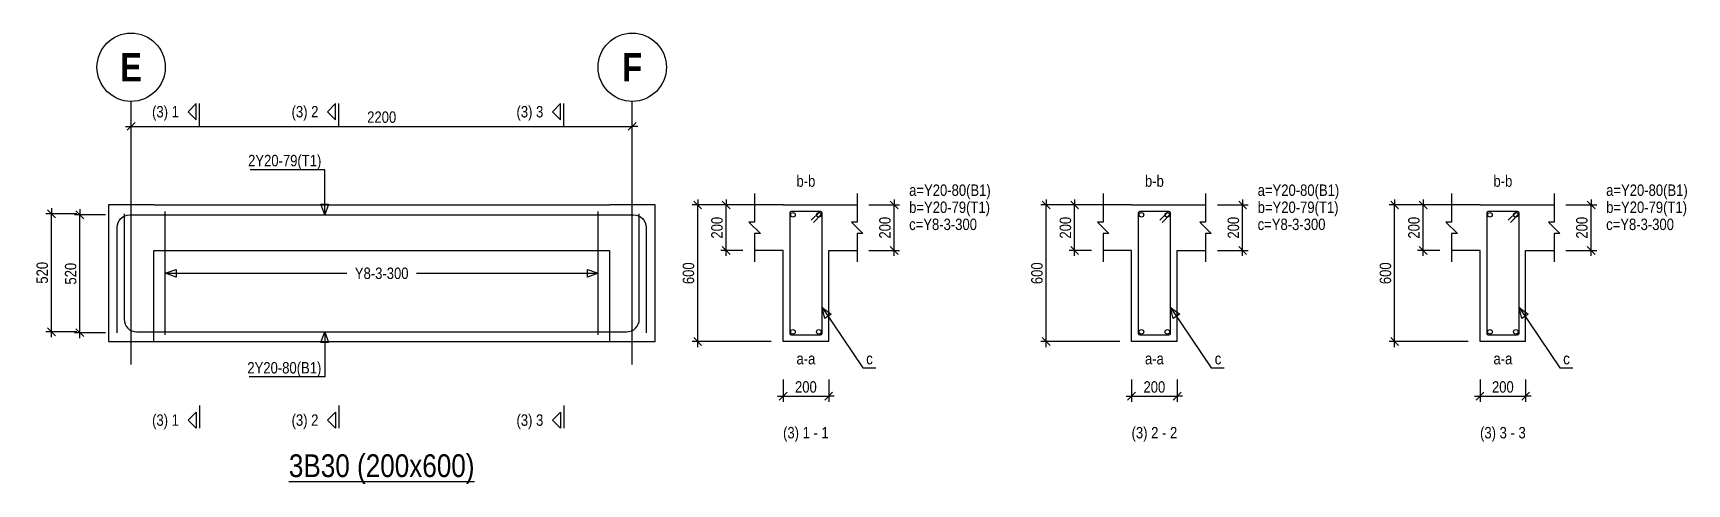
# Model space of a CAD drawing. Extents: x 0 to 206258, y -403073 to 0.
# Drawn here: x 42617 to 57139, y -318924 to -314964 of the extents above; entities that cross this region are included whole.
import ezdxf
from ezdxf.enums import TextEntityAlignment as Align
from ezdxf.lldxf.tags import DXFTag

# ---------------------------------------------------------------- set-up
doc = ezdxf.new("R2010")
doc.units = 0
doc.header["$LTSCALE"] = 1000
for name, color, linetype in [('Axis Circle(Dir 2)', 150, 'Continuous'), ('Axis Label(Dir 1)', 7, 'Continuous'), ('Axis Line(Dir 2)', 150, 'CENTER2'), ('Break Line', 5, 'Continuous'), ('Dimension Line', 5, 'Continuous'), ('Front Elevation Line', 40, 'Continuous'), ('Leader Line', 5, 'Continuous'), ('Link Line', 3, 'Continuous'), ('Rebar Label', 6, 'Continuous'), ('Rebar Line', 7, 'Continuous'), ('Section Label', 1, 'Continuous'), ('Section Line', 1, 'Continuous'), ('Top Rebar Label', 6, 'Continuous'), ('Top Rebar Line', 7, 'Continuous')]:
    doc.layers.add(name, color=color, linetype=linetype)
for name, color, linetype, true_color in [('Back Elevation Line', 191, 'HIDDEN2', 0xd4aaff), ('Beam Label(D)', 94, 'Continuous', 0x008100), ('Beam Line(D)', 112, 'Continuous', 0x00bd5e), ('Link Label', 94, 'Continuous', 0x008100)]:
    doc.layers.add(name, color=color, linetype=linetype, true_color=true_color)
doc.styles.add('Axis Label(Dir 1)', font='ARIALNB.TTF', dxfattribs={"height": 250})
doc.styles.add('Beam Label(D)', font='ARIALN.TTF', dxfattribs={"height": 200})
doc.styles.add('Dimension Text', font='ARIALN.TTF', dxfattribs={"height": 100})
doc.styles.add('Link Label', font='ARIALN.TTF', dxfattribs={"height": 100})
doc.styles.add('Rebar Label', font='ARIALN.TTF', dxfattribs={"height": 100})
doc.styles.add('Section Label', font='ARIALN.TTF', dxfattribs={"height": 100})
doc.styles.add('Top Rebar Label', font='ARIALN.TTF', dxfattribs={"height": 100})
tags = doc.linetypes.add('CENTER2', pattern=[1.125, 0.75, -0.125, 0.125, -0.125]).pattern_tags.tags
tags[10:11] = [DXFTag(74, 4), DXFTag(75, 0), DXFTag(340, '0'), DXFTag(46, 0.0), DXFTag(50, 0.0), DXFTag(44, 0.0), DXFTag(45, 0.0)]
tags[8:9] = [DXFTag(74, 4), DXFTag(75, 0), DXFTag(340, '0'), DXFTag(46, 0.0), DXFTag(50, 0.0), DXFTag(44, 0.0), DXFTag(45, 0.0)]
tags[6:7] = [DXFTag(74, 4), DXFTag(75, 0), DXFTag(340, '0'), DXFTag(46, 0.0), DXFTag(50, 0.0), DXFTag(44, 0.0), DXFTag(45, 0.0)]
tags[4:5] = [DXFTag(74, 4), DXFTag(75, 0), DXFTag(340, '0'), DXFTag(46, 0.0), DXFTag(50, 0.0), DXFTag(44, 0.0), DXFTag(45, 0.0)]
tags = doc.linetypes.add('HIDDEN2', pattern=[0.1875, 0.125, -0.0625]).pattern_tags.tags
tags[6:7] = [DXFTag(74, 4), DXFTag(75, 0), DXFTag(340, '0'), DXFTag(46, 0.0), DXFTag(50, 0.0), DXFTag(44, 0.0), DXFTag(45, 0.0)]
tags[4:5] = [DXFTag(74, 4), DXFTag(75, 0), DXFTag(340, '0'), DXFTag(46, 0.0), DXFTag(50, 0.0), DXFTag(44, 0.0), DXFTag(45, 0.0)]
doc.dimstyles.new('BEAM', dxfattribs={"dimtxt": 100, "dimasz": 30, "dimexe": 48.3, "dimexo": 103.5, "dimgap": 30, "dimtad": 1, "dimtoh": 1, "dimdec": 1, "dimlfac": 0.5, "dimdsep": 46, "dimtxsty": 'Dimension Text', "dimblk": 'PCDIM_TICK', "dimcen": 0.09, "dimclrd": 5, "dimclre": 5, "dimclrt": 5, "dimadec": 1, "dimazin": 0, "dimtp": 1, "dimtm": 1, "dimtfac": 1, "dimtdec": 4, "dimtofl": 0, "dimtmove": 0, "dimatfit": 3, "dimfxl": 1, "dimtolj": 1, "dimtzin": 0, "dimarcsym": 0})

msp = doc.modelspace()

# ---------------------------------------------------------------- texts
at = {"layer": 'Axis Label(Dir 1)', "transparency": 33554687, "style": 'Axis Label(Dir 1)'}
for s, p in [('E', (43477.964, -315264.284)), ('F', (47877.964, -315264.284))]:
    msp.add_text(s, height=250, dxfattribs=at).set_placement(p, align=Align.MIDDLE_CENTER)
at = {"layer": 'Beam Label(D)', "transparency": 33554687, "style": 'Beam Label(D)'}
msp.add_text('%%U3B30 (200x600)', height=200, dxfattribs=at).set_placement((45677.964, -318664.284), align=Align.TOP_CENTER)
at = {"layer": 'Link Label', "transparency": 33554687, "style": 'Link Label'}
for s, p in [(' c=Y8-3-300', (50277.964, -316694.284)), (' c=Y8-3-300', (53338.203, -316694.284)), (' c=Y8-3-300', (56398.442, -316694.284)), ('c', (49932.964, -317874.284)), ('c', (52993.203, -317874.284)), ('c', (56053.442, -317874.284))]:
    msp.add_text(s, height=100, dxfattribs=at).set_placement(p)
msp.add_text('Y8-3-300', height=100, dxfattribs=at).set_placement((45677.964, -317074.284), align=Align.MIDDLE_CENTER)
at = {"layer": 'Rebar Label', "transparency": 33554687, "style": 'Rebar Label'}
for s, p in [('b-b', (49402.964, -316344.284)), ('b-b', (52463.203, -316344.284)), ('b-b', (55523.442, -316344.284)), ('a-a', (49402.964, -317904.284)), ('a-a', (52463.203, -317904.284)), ('a-a', (55523.442, -317904.284))]:
    msp.add_text(s, height=100, dxfattribs=at).set_placement(p, align=Align.BOTTOM_CENTER)
for p in [(50277.964, -316394.284), (53338.203, -316394.284), (56398.442, -316394.284)]:
    msp.add_text(' a=Y20-80(B1)', height=100, dxfattribs=at).set_placement(p)
msp.add_text(' 2Y20-80(B1)', height=100, dxfattribs=at).set_placement((45147.964, -317954.284), align=Align.RIGHT)
at = {"layer": 'Section Label', "transparency": 33554687, "style": 'Section Label'}
for s, p in [('(3) 1', (43897.254, -315654.994)), ('(3) 2', (45122.254, -315654.994)), ('(3) 3', (47097.254, -315654.994)), ('(3) 1', (43897.254, -318363.573)), ('(3) 2', (45122.254, -318363.573)), ('(3) 3', (47097.254, -318363.573))]:
    msp.add_text(s, height=100, dxfattribs=at).set_placement(p, align=Align.MIDDLE_RIGHT)
for s, p in [('(3) 1 - 1', (49402.964, -318554.284)), ('(3) 2 - 2', (52463.203, -318554.284)), ('(3) 3 - 3', (55523.442, -318554.284))]:
    msp.add_text(s, height=100, dxfattribs=at).set_placement(p, align=Align.BOTTOM_CENTER)
at = {"layer": 'Top Rebar Label', "transparency": 33554687, "style": 'Top Rebar Label'}
msp.add_text(' 2Y20-79(T1)', height=100, dxfattribs=at).set_placement((45147.964, -316134.284), align=Align.RIGHT)
for p in [(50277.964, -316544.284), (53338.203, -316544.284), (56398.442, -316544.284)]:
    msp.add_text(' b=Y20-79(T1)', height=100, dxfattribs=at).set_placement(p)

# ---------------------------------------------------------------- blocks, each defined once
blk = doc.blocks.new('PCDIM_TICK')
at = {"layer": 'Dimension Line', "color": 0, "transparency": 33554687}
for p, q in [((1.15, 1.15), (-1.15, -1.15)), ((1.61, 0), (0, 0))]:
    blk.add_line(p, q, dxfattribs=at)
blk = doc.blocks.new('*U3886')
at = {"layer": 'Dimension Line', "color": 5, "true_color": 0x0000ff, "transparency": 16777216}
for p, q in [((43252, -316560), (42980, -316560)), ((43028, -317596), (43028, -316560)), ((43252, -317596), (42980, -317596))]:
    blk.add_line(p, q, dxfattribs=at)
at = {"layer": 'Dimension Line', "color": 5, "true_color": 0x0000ff, "transparency": 16777216, "xscale": 30, "yscale": 30}
for p, rotation in [((43028, -316560), 89.99999999999447), ((43028, -317596), 269.9999999999834)]:
    blk.add_blockref('PCDIM_TICK', p, dxfattribs=dict(at, rotation=rotation))
at = {"layer": 'Dimension Line', "color": 5, "true_color": 0x0000ff, "transparency": 16777216, "insert": (42998, -317078), "char_height": 100, "width": 181.5, "attachment_point": 8, "rotation": 90, "style": 'Dimension Text'}
blk.add_mtext('520', dxfattribs=at)
blk = doc.blocks.new('*U3887')
at = {"layer": 'Dimension Line', "color": 5, "true_color": 0x0000ff, "transparency": 16777216}
for p, q in [((43002, -316552), (42730, -316552)), ((42778, -317588), (42778, -316552)), ((43002, -317588), (42730, -317588))]:
    blk.add_line(p, q, dxfattribs=at)
at = {"layer": 'Dimension Line', "color": 5, "true_color": 0x0000ff, "transparency": 16777216, "xscale": 30, "yscale": 30}
for p, rotation in [((42778, -316552), 89.99999999999447), ((42778, -317588), 269.9999999999834)]:
    blk.add_blockref('PCDIM_TICK', p, dxfattribs=dict(at, rotation=rotation))
at = {"layer": 'Dimension Line', "color": 5, "true_color": 0x0000ff, "transparency": 16777216, "insert": (42748, -317070), "char_height": 100, "width": 181.5, "attachment_point": 8, "rotation": 90, "style": 'Dimension Text'}
blk.add_mtext('520', dxfattribs=at)
blk = doc.blocks.new('*U3888')
at = {"layer": 'Dimension Line', "color": 5, "true_color": 0x0000ff, "transparency": 16777216}
for p, q in [((43478, -315931), (43478, -315736)), ((43478, -315784), (47878, -315784)), ((47878, -315931), (47878, -315736))]:
    blk.add_line(p, q, dxfattribs=at)
at = {"layer": 'Dimension Line', "color": 5, "true_color": 0x0000ff, "transparency": 16777216, "xscale": 30, "yscale": 30, "rotation": 180.0000000000004}
blk.add_blockref('PCDIM_TICK', (43478, -315784), dxfattribs=at)
at = {"layer": 'Dimension Line', "color": 5, "true_color": 0x0000ff, "transparency": 16777216, "xscale": 30, "yscale": 30}
blk.add_blockref('PCDIM_TICK', (47878, -315784), dxfattribs=at)
at = {"layer": 'Dimension Line', "color": 5, "true_color": 0x0000ff, "transparency": 16777216, "insert": (45678, -315754), "char_height": 100, "width": 247.25, "attachment_point": 8, "style": 'Dimension Text'}
blk.add_mtext('2200', dxfattribs=at)
blk = doc.blocks.new('*U3889')
at = {"layer": 'Dimension Line', "color": 5, "true_color": 0x0000ff, "transparency": 16777216}
for p, q in [((49956, -316474), (50226, -316474)), ((50178, -316874), (50178, -316474)), ((49956, -316874), (50226, -316874))]:
    blk.add_line(p, q, dxfattribs=at)
at = {"layer": 'Dimension Line', "color": 5, "true_color": 0x0000ff, "transparency": 16777216, "xscale": 30, "yscale": 30}
for p, rotation in [((50178, -316474), 89.99999999999447), ((50178, -316874), 269.9999999999834)]:
    blk.add_blockref('PCDIM_TICK', p, dxfattribs=dict(at, rotation=rotation))
at = {"layer": 'Dimension Line', "color": 5, "true_color": 0x0000ff, "transparency": 16777216, "insert": (50148, -316674), "char_height": 100, "width": 182.77, "attachment_point": 8, "rotation": 90, "style": 'Dimension Text'}
blk.add_mtext('200', dxfattribs=at)
blk = doc.blocks.new('*U3890')
at = {"layer": 'Dimension Line', "color": 5, "true_color": 0x0000ff, "transparency": 16777216}
for p, q in [((48849, -316474), (48655, -316474)), ((48703, -316874), (48703, -316474)), ((48849, -316874), (48655, -316874))]:
    blk.add_line(p, q, dxfattribs=at)
at = {"layer": 'Dimension Line', "color": 5, "true_color": 0x0000ff, "transparency": 16777216, "xscale": 30, "yscale": 30}
for p, rotation in [((48703, -316474), 89.99999999999447), ((48703, -316874), 269.9999999999834)]:
    blk.add_blockref('PCDIM_TICK', p, dxfattribs=dict(at, rotation=rotation))
at = {"layer": 'Dimension Line', "color": 5, "true_color": 0x0000ff, "transparency": 16777216, "insert": (48673, -316674), "char_height": 100, "width": 182.77, "attachment_point": 8, "rotation": 90, "style": 'Dimension Text'}
blk.add_mtext('200', dxfattribs=at)
blk = doc.blocks.new('*U3891')
at = {"layer": 'Dimension Line', "color": 5, "true_color": 0x0000ff, "transparency": 16777216}
for p, q in [((49099, -316474), (48405, -316474)), ((48453, -317674), (48453, -316474)), ((49099, -317674), (48405, -317674))]:
    blk.add_line(p, q, dxfattribs=at)
at = {"layer": 'Dimension Line', "color": 5, "true_color": 0x0000ff, "transparency": 16777216, "xscale": 30, "yscale": 30}
for p, rotation in [((48453, -316474), 89.99999999999447), ((48453, -317674), 269.9999999999834)]:
    blk.add_blockref('PCDIM_TICK', p, dxfattribs=dict(at, rotation=rotation))
at = {"layer": 'Dimension Line', "color": 5, "true_color": 0x0000ff, "transparency": 16777216, "insert": (48423, -317074), "char_height": 100, "width": 181.97, "attachment_point": 8, "rotation": 90, "style": 'Dimension Text'}
blk.add_mtext('600', dxfattribs=at)
blk = doc.blocks.new('*U3892')
at = {"layer": 'Dimension Line', "color": 5, "true_color": 0x0000ff, "transparency": 16777216}
for p, q in [((49203, -318008), (49203, -318203)), ((49603, -318008), (49603, -318203)), ((49203, -318154), (49603, -318154))]:
    blk.add_line(p, q, dxfattribs=at)
at = {"layer": 'Dimension Line', "color": 5, "true_color": 0x0000ff, "transparency": 16777216, "xscale": 30, "yscale": 30, "rotation": 180.0000000000004}
blk.add_blockref('PCDIM_TICK', (49203, -318154), dxfattribs=at)
at = {"layer": 'Dimension Line', "color": 5, "true_color": 0x0000ff, "transparency": 16777216, "xscale": 30, "yscale": 30}
blk.add_blockref('PCDIM_TICK', (49603, -318154), dxfattribs=at)
at = {"layer": 'Dimension Line', "color": 5, "true_color": 0x0000ff, "transparency": 16777216, "insert": (49403, -318124), "char_height": 100, "width": 182.77, "attachment_point": 8, "style": 'Dimension Text'}
blk.add_mtext('200', dxfattribs=at)
blk = doc.blocks.new('*U3893')
at = {"layer": 'Dimension Line', "color": 5, "true_color": 0x0000ff, "transparency": 16777216}
for p, q in [((53017, -316474), (53287, -316474)), ((53238, -316874), (53238, -316474)), ((53017, -316874), (53287, -316874))]:
    blk.add_line(p, q, dxfattribs=at)
at = {"layer": 'Dimension Line', "color": 5, "true_color": 0x0000ff, "transparency": 16777216, "xscale": 30, "yscale": 30}
for p, rotation in [((53238, -316474), 89.99999999999447), ((53238, -316874), 269.9999999999834)]:
    blk.add_blockref('PCDIM_TICK', p, dxfattribs=dict(at, rotation=rotation))
at = {"layer": 'Dimension Line', "color": 5, "true_color": 0x0000ff, "transparency": 16777216, "insert": (53208, -316674), "char_height": 100, "width": 182.77, "attachment_point": 8, "rotation": 90, "style": 'Dimension Text'}
blk.add_mtext('200', dxfattribs=at)
blk = doc.blocks.new('*U3894')
at = {"layer": 'Dimension Line', "color": 5, "true_color": 0x0000ff, "transparency": 16777216}
for p, q in [((51910, -316474), (51715, -316474)), ((51763, -316874), (51763, -316474)), ((51910, -316874), (51715, -316874))]:
    blk.add_line(p, q, dxfattribs=at)
at = {"layer": 'Dimension Line', "color": 5, "true_color": 0x0000ff, "transparency": 16777216, "xscale": 30, "yscale": 30}
for p, rotation in [((51763, -316474), 89.99999999999447), ((51763, -316874), 269.9999999999834)]:
    blk.add_blockref('PCDIM_TICK', p, dxfattribs=dict(at, rotation=rotation))
at = {"layer": 'Dimension Line', "color": 5, "true_color": 0x0000ff, "transparency": 16777216, "insert": (51733, -316674), "char_height": 100, "width": 182.77, "attachment_point": 8, "rotation": 90, "style": 'Dimension Text'}
blk.add_mtext('200', dxfattribs=at)
blk = doc.blocks.new('*U3895')
at = {"layer": 'Dimension Line', "color": 5, "true_color": 0x0000ff, "transparency": 16777216}
for p, q in [((52160, -316474), (51465, -316474)), ((51513, -317674), (51513, -316474)), ((52160, -317674), (51465, -317674))]:
    blk.add_line(p, q, dxfattribs=at)
at = {"layer": 'Dimension Line', "color": 5, "true_color": 0x0000ff, "transparency": 16777216, "xscale": 30, "yscale": 30}
for p, rotation in [((51513, -316474), 89.99999999999447), ((51513, -317674), 269.9999999999834)]:
    blk.add_blockref('PCDIM_TICK', p, dxfattribs=dict(at, rotation=rotation))
at = {"layer": 'Dimension Line', "color": 5, "true_color": 0x0000ff, "transparency": 16777216, "insert": (51483, -317074), "char_height": 100, "width": 181.97, "attachment_point": 8, "rotation": 90, "style": 'Dimension Text'}
blk.add_mtext('600', dxfattribs=at)
blk = doc.blocks.new('*U3896')
at = {"layer": 'Dimension Line', "color": 5, "true_color": 0x0000ff, "transparency": 16777216}
for p, q in [((52263, -318008), (52263, -318203)), ((52663, -318008), (52663, -318203)), ((52263, -318154), (52663, -318154))]:
    blk.add_line(p, q, dxfattribs=at)
at = {"layer": 'Dimension Line', "color": 5, "true_color": 0x0000ff, "transparency": 16777216, "xscale": 30, "yscale": 30, "rotation": 180.0000000000004}
blk.add_blockref('PCDIM_TICK', (52263, -318154), dxfattribs=at)
at = {"layer": 'Dimension Line', "color": 5, "true_color": 0x0000ff, "transparency": 16777216, "xscale": 30, "yscale": 30}
blk.add_blockref('PCDIM_TICK', (52663, -318154), dxfattribs=at)
at = {"layer": 'Dimension Line', "color": 5, "true_color": 0x0000ff, "transparency": 16777216, "insert": (52463, -318124), "char_height": 100, "width": 182.77, "attachment_point": 8, "style": 'Dimension Text'}
blk.add_mtext('200', dxfattribs=at)
blk = doc.blocks.new('*U3897')
at = {"layer": 'Dimension Line', "color": 5, "true_color": 0x0000ff, "transparency": 16777216}
for p, q in [((56077, -316474), (56347, -316474)), ((56298, -316874), (56298, -316474)), ((56077, -316874), (56347, -316874))]:
    blk.add_line(p, q, dxfattribs=at)
at = {"layer": 'Dimension Line', "color": 5, "true_color": 0x0000ff, "transparency": 16777216, "xscale": 30, "yscale": 30}
for p, rotation in [((56298, -316474), 89.99999999999447), ((56298, -316874), 269.9999999999834)]:
    blk.add_blockref('PCDIM_TICK', p, dxfattribs=dict(at, rotation=rotation))
at = {"layer": 'Dimension Line', "color": 5, "true_color": 0x0000ff, "transparency": 16777216, "insert": (56268, -316674), "char_height": 100, "width": 182.77, "attachment_point": 8, "rotation": 90, "style": 'Dimension Text'}
blk.add_mtext('200', dxfattribs=at)
blk = doc.blocks.new('*U3898')
at = {"layer": 'Dimension Line', "color": 5, "true_color": 0x0000ff, "transparency": 16777216}
for p, q in [((54970, -316474), (54775, -316474)), ((54823, -316874), (54823, -316474)), ((54970, -316874), (54775, -316874))]:
    blk.add_line(p, q, dxfattribs=at)
at = {"layer": 'Dimension Line', "color": 5, "true_color": 0x0000ff, "transparency": 16777216, "xscale": 30, "yscale": 30}
for p, rotation in [((54823, -316474), 89.99999999999447), ((54823, -316874), 269.9999999999834)]:
    blk.add_blockref('PCDIM_TICK', p, dxfattribs=dict(at, rotation=rotation))
at = {"layer": 'Dimension Line', "color": 5, "true_color": 0x0000ff, "transparency": 16777216, "insert": (54793, -316674), "char_height": 100, "width": 182.77, "attachment_point": 8, "rotation": 90, "style": 'Dimension Text'}
blk.add_mtext('200', dxfattribs=at)
blk = doc.blocks.new('*U3899')
at = {"layer": 'Dimension Line', "color": 5, "true_color": 0x0000ff, "transparency": 16777216}
for p, q in [((55220, -316474), (54525, -316474)), ((54573, -317674), (54573, -316474)), ((55220, -317674), (54525, -317674))]:
    blk.add_line(p, q, dxfattribs=at)
at = {"layer": 'Dimension Line', "color": 5, "true_color": 0x0000ff, "transparency": 16777216, "xscale": 30, "yscale": 30}
for p, rotation in [((54573, -316474), 89.99999999999447), ((54573, -317674), 269.9999999999834)]:
    blk.add_blockref('PCDIM_TICK', p, dxfattribs=dict(at, rotation=rotation))
at = {"layer": 'Dimension Line', "color": 5, "true_color": 0x0000ff, "transparency": 16777216, "insert": (54543, -317074), "char_height": 100, "width": 181.97, "attachment_point": 8, "rotation": 90, "style": 'Dimension Text'}
blk.add_mtext('600', dxfattribs=at)
blk = doc.blocks.new('*U3900')
at = {"layer": 'Dimension Line', "color": 5, "true_color": 0x0000ff, "transparency": 16777216}
for p, q in [((55323, -318008), (55323, -318203)), ((55723, -318008), (55723, -318203)), ((55323, -318154), (55723, -318154))]:
    blk.add_line(p, q, dxfattribs=at)
at = {"layer": 'Dimension Line', "color": 5, "true_color": 0x0000ff, "transparency": 16777216, "xscale": 30, "yscale": 30, "rotation": 180.0000000000004}
blk.add_blockref('PCDIM_TICK', (55323, -318154), dxfattribs=at)
at = {"layer": 'Dimension Line', "color": 5, "true_color": 0x0000ff, "transparency": 16777216, "xscale": 30, "yscale": 30}
blk.add_blockref('PCDIM_TICK', (55723, -318154), dxfattribs=at)
at = {"layer": 'Dimension Line', "color": 5, "true_color": 0x0000ff, "transparency": 16777216, "insert": (55523, -318124), "char_height": 100, "width": 182.77, "attachment_point": 8, "style": 'Dimension Text'}
blk.add_mtext('200', dxfattribs=at)

# ---------------------------------------------------------------- dimensions: what is measured, and where the dimension line sits
at = {"layer": 'Dimension Line', "transparency": 33554687}
for base, p1, p2, text, picture, middle in [((45677.964, -315784.284), (43477.964, -316034.284), (47877.964, -316034.284), '2200', '*U3888', (45677.964, -315784.284)), ((49402.964, -318154.284), (49202.964, -317904.284), (49602.964, -317904.284), '200', '*U3892', (49402.964, -318154.284)), ((52463.203, -318154.284), (52263.203, -317904.284), (52663.203, -317904.284), '200', '*U3896', (52463.203, -318154.284)), ((55523.442, -318154.284), (55323.442, -317904.284), (55723.442, -317904.284), '200', '*U3900', (55523.442, -318154.284))]:
    dim = msp.add_linear_dim(base=base, p1=p1, p2=p2, text=text, dimstyle='BEAM', override={"dimscale": 1, "dimtxt": 100, "dimasz": 30, "dimexe": 48.3, "dimexo": 103.5, "dimgap": 30, "dimtad": 1, "dimtih": 0, "dimdec": 1, "dimlfac": 0.5, "dimzin": 8, "dimlunit": 2, "dimpost": '', "dimtxsty": 'Dimension Text', "dimblk": 'PCDIM_TICK', "dimse1": 0, "dimse2": 0, "dimsd2": 0, "dimclrd": 5, "dimclre": 5, "dimclrt": 5, "dimaunit": 0, "dimadec": 1, "dimazin": 0, "dimtol": 0, "dimtp": 1, "dimtm": 1, "dimtmove": 0}, dxfattribs=at)
    dim.commit()
    dim.dimension.update_dxf_attribs({"geometry": picture, "text_midpoint": middle})
for base, p1, p2, text, picture, middle in [((48452.964, -317074.284), (49202.964, -317674.284), (49202.964, -316474.284), '600', '*U3891', (48452.964, -317074.284)), ((48702.964, -316674.284), (48952.964, -316874.284), (48952.964, -316474.284), '200', '*U3890', (48702.964, -316674.284)), ((50177.964, -316674.284), (49852.964, -316874.284), (49852.964, -316474.284), '200', '*U3889', (50177.964, -316674.284)), ((51513.203, -317074.284), (52263.203, -317674.284), (52263.203, -316474.284), '600', '*U3895', (51513.203, -317074.284)), ((51763.203, -316674.284), (52013.203, -316874.284), (52013.203, -316474.284), '200', '*U3894', (51763.203, -316674.284)), ((53238.203, -316674.284), (52913.203, -316874.284), (52913.203, -316474.284), '200', '*U3893', (53238.203, -316674.284)), ((54573.442, -317074.284), (55323.442, -317674.284), (55323.442, -316474.284), '600', '*U3899', (54573.442, -317074.284)), ((54823.442, -316674.284), (55073.442, -316874.284), (55073.442, -316474.284), '200', '*U3898', (54823.442, -316674.284)), ((56298.442, -316674.284), (55973.442, -316874.284), (55973.442, -316474.284), '200', '*U3897', (56298.442, -316674.284)), ((42777.964, -317070.284), (43105.964, -317588.284), (43105.964, -316552.284), '520', '*U3887', (42777.964, -317070.284)), ((43027.964, -317078.284), (43355.964, -317596.284), (43355.964, -316560.284), '520', '*U3886', (43027.964, -317078.284))]:
    dim = msp.add_linear_dim(base=base, p1=p1, p2=p2, angle=90, text=text, dimstyle='BEAM', override={"dimscale": 1, "dimtxt": 100, "dimasz": 30, "dimexe": 48.3, "dimexo": 103.5, "dimgap": 30, "dimtad": 1, "dimtih": 0, "dimdec": 1, "dimlfac": 0.5, "dimzin": 8, "dimlunit": 2, "dimpost": '', "dimtxsty": 'Dimension Text', "dimblk": 'PCDIM_TICK', "dimse1": 0, "dimse2": 0, "dimsd2": 0, "dimclrd": 5, "dimclre": 5, "dimclrt": 5, "dimaunit": 0, "dimadec": 1, "dimazin": 0, "dimtol": 0, "dimtp": 1, "dimtm": 1, "dimtmove": 0}, dxfattribs=at)
    dim.commit()
    dim.dimension.update_dxf_attribs({"geometry": picture, "text_midpoint": middle})

# ---------------------------------------------------------------- linework, layer by layer
at = {"layer": 'Axis Circle(Dir 2)', "transparency": 33554687}
for centre in [(43477.964, -315264.284), (47877.964, -315264.284)]:
    msp.add_circle(centre, 300, dxfattribs=at)
at = {"layer": 'Axis Line(Dir 2)', "transparency": 33554687}
for points in [[(43477.964, -317874.284), (43477.964, -315564.284)], [(47877.964, -317874.284), (47877.964, -315564.284)]]:
    msp.add_lwpolyline(points, dxfattribs=at)
at = {"layer": 'Back Elevation Line', "transparency": 33554687}
for points in [[(43677.964, -316474.284), (43277.964, -316474.284)], [(43277.964, -316474.284), (43277.964, -317674.284)], [(43677.964, -316474.284), (47677.964, -316474.284)], [(48077.964, -316474.284), (47677.964, -316474.284)], [(48077.964, -317674.284), (48077.964, -316474.284)], [(43677.964, -317674.284), (43677.964, -316874.284)], [(43677.964, -316874.284), (47677.964, -316874.284)], [(47677.964, -316874.284), (47677.964, -317674.284)], [(43277.964, -317674.284), (43677.964, -317674.284)], [(47677.964, -317674.284), (48077.964, -317674.284)]]:
    msp.add_lwpolyline(points, dxfattribs=at)
at = {"layer": 'Beam Line(D)', "transparency": 33554687}
for points in [[(43277.964, -316474.284), (43277.964, -317674.284)], [(43677.964, -316474.284), (43277.964, -316474.284)], [(43677.964, -316474.284), (47677.964, -316474.284)], [(48077.964, -316474.284), (47677.964, -316474.284)], [(48077.964, -317674.284), (48077.964, -316474.284)], [(49202.964, -316474.284), (48952.964, -316474.284)], [(49202.964, -316474.284), (49602.964, -316474.284)], [(49202.964, -316474.284), (49202.964, -316474.284)], [(49602.964, -316474.284), (49602.964, -316474.284)], [(49602.964, -316474.284), (49852.964, -316474.284)], [(52263.203, -316474.284), (52013.203, -316474.284)], [(52263.203, -316474.284), (52663.203, -316474.284)], [(52263.203, -316474.284), (52263.203, -316474.284)], [(52663.203, -316474.284), (52663.203, -316474.284)], [(52663.203, -316474.284), (52913.203, -316474.284)], [(55323.442, -316474.284), (55073.442, -316474.284)], [(55323.442, -316474.284), (55723.442, -316474.284)], [(55323.442, -316474.284), (55323.442, -316474.284)], [(55723.442, -316474.284), (55723.442, -316474.284)], [(55723.442, -316474.284), (55973.442, -316474.284)], [(49602.964, -317674.284), (49202.964, -317674.284), (49202.964, -316874.284), (48952.964, -316874.284)], [(49602.964, -317674.284), (49602.964, -316874.284), (49852.964, -316874.284)], [(52663.203, -317674.284), (52263.203, -317674.284), (52263.203, -316874.284), (52013.203, -316874.284)], [(52663.203, -317674.284), (52663.203, -316874.284), (52913.203, -316874.284)], [(55723.442, -317674.284), (55323.442, -317674.284), (55323.442, -316874.284), (55073.442, -316874.284)], [(55723.442, -317674.284), (55723.442, -316874.284), (55973.442, -316874.284)], [(43277.964, -317674.284), (43677.964, -317674.284)], [(43677.964, -317674.284), (47677.964, -317674.284)], [(47677.964, -317674.284), (48077.964, -317674.284)]]:
    msp.add_lwpolyline(points, dxfattribs=at)
at = {"layer": 'Break Line', "transparency": 33554687}
for points in [[(48952.964, -316374.284), (48952.964, -316624.284), (48902.964, -316624.284), (49002.964, -316724.284), (48952.964, -316724.284), (48952.964, -316974.284)], [(49852.964, -316374.284), (49852.964, -316624.284), (49802.964, -316624.284), (49902.964, -316724.284), (49852.964, -316724.284), (49852.964, -316974.284)], [(52013.203, -316374.284), (52013.203, -316624.284), (51963.203, -316624.284), (52063.203, -316724.284), (52013.203, -316724.284), (52013.203, -316974.284)], [(52913.203, -316374.284), (52913.203, -316624.284), (52863.203, -316624.284), (52963.203, -316724.284), (52913.203, -316724.284), (52913.203, -316974.284)], [(55073.442, -316374.284), (55073.442, -316624.284), (55023.442, -316624.284), (55123.442, -316724.284), (55073.442, -316724.284), (55073.442, -316974.284)], [(55973.442, -316374.284), (55973.442, -316624.284), (55923.442, -316624.284), (56023.442, -316724.284), (55973.442, -316724.284), (55973.442, -316974.284)]]:
    msp.add_lwpolyline(points, dxfattribs=at)
at = {"layer": 'Front Elevation Line', "transparency": 33554687}
for points in [[(43677.964, -316474.284), (43277.964, -316474.284)], [(43277.964, -316474.284), (43277.964, -317674.284)], [(43677.964, -316474.284), (47677.964, -316474.284)], [(48077.964, -316474.284), (47677.964, -316474.284)], [(48077.964, -317674.284), (48077.964, -316474.284)], [(43677.964, -317674.284), (43677.964, -316874.284)], [(43677.964, -316874.284), (47677.964, -316874.284)], [(47677.964, -316874.284), (47677.964, -317674.284)], [(43277.964, -317674.284), (43677.964, -317674.284)], [(47677.964, -317674.284), (48077.964, -317674.284)]]:
    msp.add_lwpolyline(points, dxfattribs=at)
at = {"layer": 'Leader Line', "transparency": 33554687}
for points in [[(45177.965, -316560.284), (45177.964, -316164.284), (44522.973, -316164.284)], [(45143.763, -316466.314), (45212.167, -316466.314), (45177.965, -316560.284), (45143.763, -316466.314)], [(43777.964, -317074.284), (43871.934, -317040.082), (43871.934, -317108.486), (43777.964, -317074.284), (45373.32, -317074.284)], [(45982.608, -317074.284), (47577.964, -317074.284), (47483.995, -317108.486), (47483.995, -317040.082), (47577.964, -317074.284)], [(49625.905, -317433.009), (49569.221, -317471.297), (49544.965, -317374.284), (49625.905, -317433.009)], [(49544.965, -317374.284), (49902.964, -317904.284), (50016.094, -317904.284)], [(52686.143, -317433.008), (52629.459, -317471.297), (52605.203, -317374.283), (52686.143, -317433.008)], [(52605.203, -317374.283), (52963.203, -317904.284), (53076.332, -317904.284)], [(55746.383, -317433.009), (55689.698, -317471.298), (55665.442, -317374.284), (55746.383, -317433.009)], [(55665.442, -317374.284), (56023.442, -317904.284), (56136.571, -317904.284)], [(45177.965, -317588.284), (45177.964, -317984.284), (44515.291, -317984.284)], [(45212.167, -317682.253), (45143.763, -317682.253), (45177.965, -317588.284), (45212.167, -317682.253)]]:
    msp.add_lwpolyline(points, dxfattribs=at)
at = {"layer": 'Link Line', "transparency": 33554687}
for p, q in [((43777.964, -317616.284), (43777.964, -316532.284)), ((47577.964, -317616.284), (47577.964, -316532.284))]:
    msp.add_line(p, q, dxfattribs=at)
for points in [[(49470.153, -316626.894), (49540.864, -316556.183, 0.668178638), (49530.964, -316532.284), (49274.964, -316532.284, 0.414213562), (49260.964, -316546.284), (49260.964, -317602.284, 0.414213562), (49274.964, -317616.284), (49530.964, -317616.284, 0.414213562), (49544.964, -317602.284), (49544.964, -316546.284, 0.668178638), (49521.065, -316536.384), (49450.354, -316607.095)], [(52530.392, -316626.894), (52601.103, -316556.183, 0.668178638), (52591.203, -316532.284), (52335.203, -316532.284, 0.414213562), (52321.203, -316546.284), (52321.203, -317602.284, 0.414213562), (52335.203, -317616.284), (52591.203, -317616.284, 0.414213562), (52605.203, -317602.284), (52605.203, -316546.284, 0.668178638), (52581.304, -316536.384), (52510.593, -316607.095)], [(55590.63, -316626.894), (55661.341, -316556.183, 0.668178638), (55651.442, -316532.284), (55395.442, -316532.284, 0.414213562), (55381.442, -316546.284), (55381.442, -317602.284, 0.414213562), (55395.442, -317616.284), (55651.442, -317616.284, 0.414213562), (55665.442, -317602.284), (55665.442, -316546.284, 0.668178638), (55641.542, -316536.384), (55570.832, -316607.095)]]:
    msp.add_lwpolyline(points, format="xyb", dxfattribs=at)
at = {"layer": 'Rebar Line', "transparency": 33554687}
msp.add_lwpolyline([(43415.964, -316552.284), (43415.964, -317478.328, 0.414213562), (43525.92, -317588.284), (47830.009, -317588.284, 0.414213543), (47939.964, -317478.328), (47939.964, -316552.284)], format="xyb", dxfattribs=at)
for centre in [(49288.964, -316560.284), (49516.964, -316560.284), (52349.203, -316560.284), (52577.203, -316560.284), (55409.442, -316560.284), (55637.442, -316560.284), (49288.964, -317588.284), (49516.964, -317588.284), (52349.203, -317588.284), (52577.203, -317588.284), (55409.442, -317588.284), (55637.442, -317588.284)]:
    msp.add_circle(centre, 20, dxfattribs=at)
at = {"layer": 'Section Line', "transparency": 33554687}
for points in [[(44047.964, -315584.284), (43977.254, -315654.994), (44047.964, -315725.705), (44047.964, -315584.284)], [(44077.964, -315784.284), (44077.964, -315584.284)], [(45272.964, -315584.284), (45202.254, -315654.994), (45272.964, -315725.705), (45272.964, -315584.284)], [(45302.964, -315784.284), (45302.964, -315584.284)], [(47247.964, -315584.284), (47177.254, -315654.994), (47247.964, -315725.705), (47247.964, -315584.284)], [(47277.964, -315784.284), (47277.964, -315584.284)], [(44047.964, -318434.284), (44047.964, -318434.284), (43977.254, -318363.573), (44047.964, -318292.862), (44047.964, -318434.284)], [(44077.964, -318234.284), (44077.964, -318434.284)], [(45272.964, -318434.284), (45272.964, -318434.284), (45202.254, -318363.573), (45272.964, -318292.862), (45272.964, -318434.284)], [(45302.964, -318234.284), (45302.964, -318434.284)], [(47247.964, -318434.284), (47247.964, -318434.284), (47177.254, -318363.573), (47247.964, -318292.862), (47247.964, -318434.284)], [(47277.964, -318234.284), (47277.964, -318434.284)]]:
    msp.add_lwpolyline(points, dxfattribs=at)
at = {"layer": 'Top Rebar Line', "transparency": 33554687}
msp.add_lwpolyline([(43355.964, -317596.284), (43355.964, -316670.239, -0.414213562), (43465.92, -316560.284), (47890.009, -316560.284, -0.414213562), (47999.964, -316670.239), (47999.964, -317596.284)], format="xyb", dxfattribs=at)

msp.set_redraw_order([(e.dxf.handle, doc.entitydb.next_handle()) for e in msp.query("TEXT MTEXT ATTDEF DIMENSION ARC_DIMENSION")])  # texts and dimensions are drawn at this point

doc.saveas('drawing.dxf')
